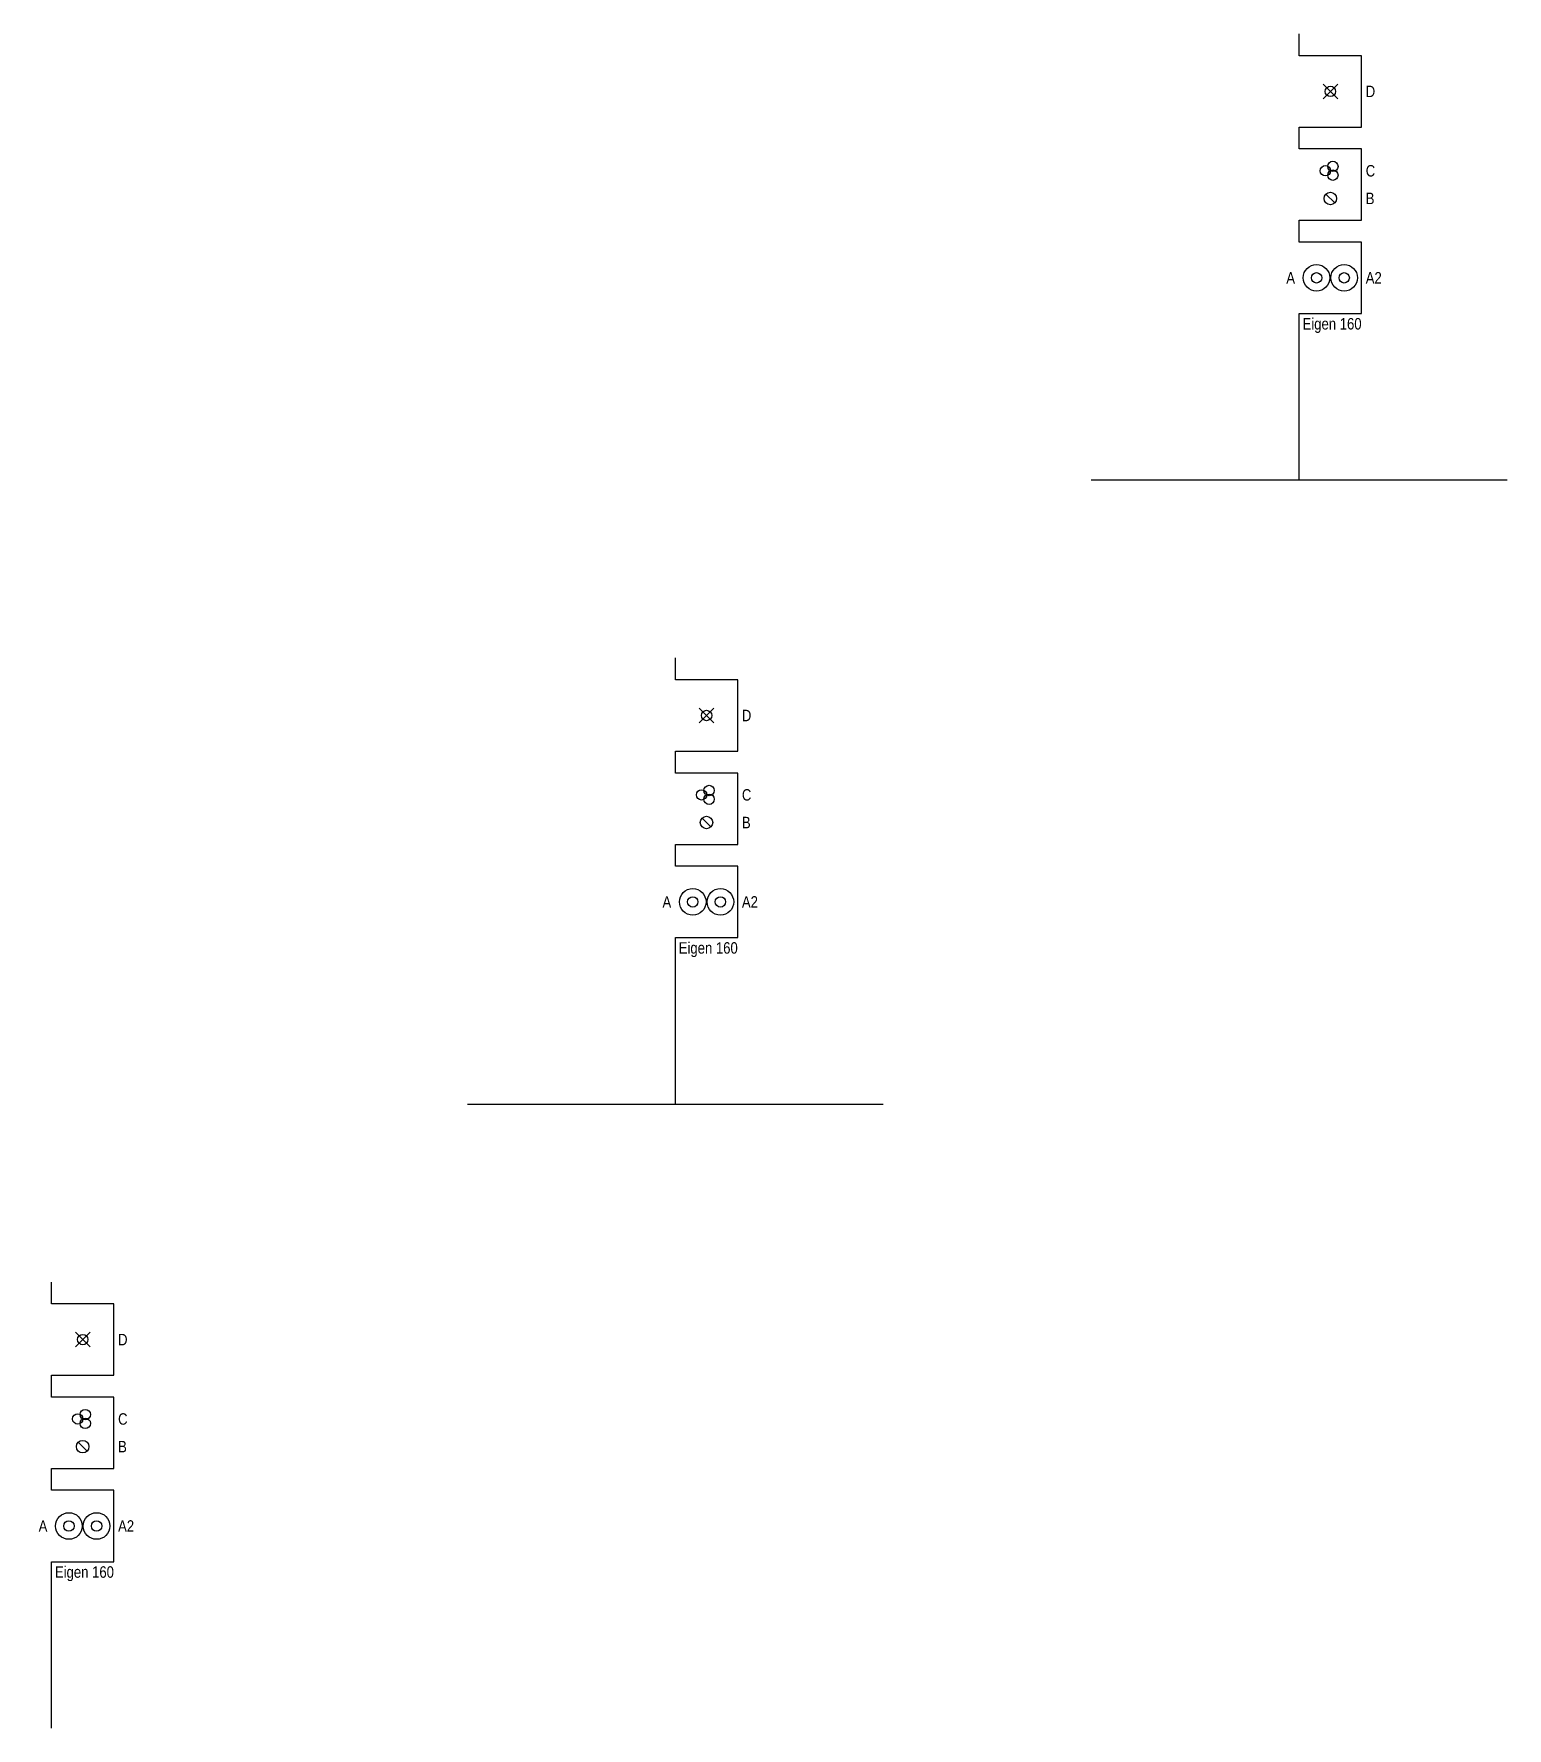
# Model space of a CAD drawing. Header units: millimetres. Extents: x -100 to 100, y 0 to 81.
# Drawn here: x -0.8 to 70, y 0 to 81.4 of the extents above; entities that cross this region are included whole.
import ezdxf
from ezdxf.enums import TextEntityAlignment as Align

# ---------------------------------------------------------------- set-up
doc = ezdxf.new("R2010")
doc.units = ezdxf.units.MM
doc.set_wipeout_variables(frame=1)
doc.linetypes.add('DASHDOT', pattern=[25.4, 12.7, -6.35, 0, -6.35])
for name, color, linetype in [('01-Te Rooien Kabel', 160, 'DASHDOT'), ('Aansluiting LS K01', 4, 'Continuous'), ('Aansluiting LS K10', 1, 'Continuous'), ('Aansluiting LS K12', 201, 'Continuous'), ('E_LV_CROSS_SECTION', 5, 'Continuous'), ('Mantelbuis', 6, 'Continuous')]:
    doc.layers.add(name, color=color, linetype=linetype)
doc.styles.add('TECHBASE_ARIAL_NOVA_LIGHT', font='ArialNova-Light.ttf')

# ---------------------------------------------------------------- blocks, each defined once
blk = doc.blocks.new('KabelGeul_20261014_114951_3')
blk.add_wipeout([(0, -1.05), (0, 4.48), (3, 4.48), (3, -1.05)]).dxf.layer = 'E_LV_CROSS_SECTION'
at = {"layer": 'Aansluiting LS K01', "linetype": 'Continuous'}
for centre in [(0.835, 1.715), (2.165, 1.715)]:
    blk.add_circle(centre, 0.25, dxfattribs=at)
for points in [[(0, 3.43), (0, 8.96), (3, 8.96), (3, 3.43)], [(-0.85, 1.04), (0, 1.04), (0, 2.39), (-0.85, 2.39)], [(3, 1.04), (4.179, 1.04), (4.179, 2.39), (3, 2.39)], [(-0.187, -0.871), (3.482, -0.871), (3.482, -0.121), (-0.187, -0.121)]]:
    blk.add_wipeout(points).dxf.layer = 'E_LV_CROSS_SECTION'
at = {"layer": 'Aansluiting LS K10', "linetype": 'Continuous'}
blk.add_line((1.288, 5.742), (1.712, 5.318), dxfattribs=at)
blk.add_circle((1.5, 5.53), 0.3, dxfattribs=at)
at = {"layer": 'Aansluiting LS K12', "linetype": 'Continuous'}
for centre in [(1.26, 6.86), (1.62, 7.07), (1.62, 6.65)]:
    blk.add_circle(centre, 0.25, dxfattribs=at)
at = {"layer": 'Mantelbuis', "linetype": 'Continuous'}
for centre in [(0.835, 1.715), (2.165, 1.715)]:
    blk.add_circle(centre, 0.64, dxfattribs=at)
at = {"layer": 'Aansluiting LS K01', "style": 'TECHBASE_ARIAL_NOVA_LIGHT'}
blk.add_attdef('KABEL_04', text='', height=0.55, dxfattribs=at).set_placement((-0.2, 1.715), align=Align.MIDDLE_RIGHT)
blk.add_attdef('ZIJDE2_04', text='', height=0.55, dxfattribs=at).set_placement((3.2, 1.715), align=Align.MIDDLE_LEFT)
at = {"layer": 'E_LV_CROSS_SECTION', "style": 'TECHBASE_ARIAL_NOVA_LIGHT', "flags": 3}
for tag, p in [('VOLG_04', (3.2, 1.715)), ('TBTYPE_04', (3.2, 1.715)), ('TWEEZIJDIG_04', (3.2, 1.715)), ('COMBI_04', (3.2, 1.715)), ('COMBI2_04', (3.2, 1.715)), ('DUBBEL_04', (3.2, 1.715)), ('DRIE_04', (3.2, 1.715)), ('DUBBEL2_04', (3.2, 1.715)), ('DRIE2_04', (3.2, 1.715)), ('MANTEL_04', (3.2, 1.715)), ('TB_CODESWAP', (0, 0))]:
    blk.add_attdef(tag, text='', height=0.1, dxfattribs=at).set_placement(p, align=Align.MIDDLE_LEFT)
at = {"layer": 'Mantelbuis', "style": 'TECHBASE_ARIAL_NOVA_LIGHT'}
blk.add_attdef('MANTEL_SPEC', text='', height=0.55, dxfattribs=at).set_placement((0.163, -0.496), align=Align.MIDDLE_LEFT)
blk.add_wipeout([(0, 7.91), (0, 13.44), (3, 13.44), (3, 7.91)]).dxf.layer = 'E_LV_CROSS_SECTION'
at = {"layer": '01-Te Rooien Kabel', "linetype": 'DASHDOT'}
for p, q in [((1.146, 11.029), (1.854, 10.321)), ((1.146, 10.321), (1.854, 11.029))]:
    blk.add_line(p, q, dxfattribs=at)
at = {"layer": '01-Te Rooien Kabel', "linetype": 'Continuous'}
blk.add_circle((1.5, 10.675), 0.25, dxfattribs=at)
for points in [[(3, 10), (3.85, 10), (3.85, 11.35), (3, 11.35)], [(3, 6.185), (3.85, 6.185), (3.85, 7.535), (3, 7.535)]]:
    blk.add_wipeout(points).dxf.layer = 'E_LV_CROSS_SECTION'
at = {"layer": 'E_LV_CROSS_SECTION'}
blk.add_lwpolyline([(0, 8.96), (3, 8.96), (3, 12.39), (0, 12.39), (0, 13.44)], dxfattribs=at)
at = {"layer": '01-Te Rooien Kabel', "style": 'TECHBASE_ARIAL_NOVA_LIGHT'}
blk.add_attdef('KABEL_01', text='', height=0.55, dxfattribs=at).set_placement((3.2, 10.675), align=Align.MIDDLE_LEFT)
at = {"layer": 'E_LV_CROSS_SECTION', "style": 'TECHBASE_ARIAL_NOVA_LIGHT', "flags": 3}
for tag, p in [('VOLG_01', (3.2, 10.675)), ('TBTYPE_01', (3.2, 10.675)), ('TWEEZIJDIG_01', (3.2, 10.675)), ('COMBI_01', (3.2, 10.675)), ('COMBI2_01', (3.2, 10.675)), ('DUBBEL_01', (3.2, 10.675)), ('DRIE_01', (3.2, 10.675)), ('DUBBEL2_01', (3.2, 10.675)), ('DRIE2_01', (3.2, 10.675)), ('MANTEL_01', (3.2, 10.675)), ('VOLG_02', (3.2, 6.86)), ('TBTYPE_02', (3.2, 6.86)), ('TWEEZIJDIG_02', (3.2, 6.86)), ('COMBI_02', (3.2, 6.86)), ('COMBI2_02', (3.2, 6.86)), ('DUBBEL_02', (3.2, 6.86)), ('DRIE_02', (3.2, 6.86)), ('DUBBEL2_02', (3.2, 6.86)), ('DRIE2_02', (3.2, 6.86)), ('MANTEL_02', (3.2, 6.86))]:
    blk.add_attdef(tag, text='', height=0.1, dxfattribs=at).set_placement(p, align=Align.MIDDLE_LEFT)
blk.add_wipeout([(3, 4.855), (3.85, 4.855), (3.85, 6.205), (3, 6.205)]).dxf.layer = 'E_LV_CROSS_SECTION'
at = {"layer": 'E_LV_CROSS_SECTION'}
for points in [[(0, 4.48), (3, 4.48), (3, 7.91), (0, 7.91), (0, 8.96)], [(0, -8), (0, 0), (3, 0), (3, 3.43), (0, 3.43), (0, 4.48)]]:
    blk.add_lwpolyline(points, dxfattribs=at)
at = {"layer": 'Aansluiting LS K10', "style": 'TECHBASE_ARIAL_NOVA_LIGHT'}
blk.add_attdef('KABEL_03', text='', height=0.55, dxfattribs=at).set_placement((3.2, 5.53), align=Align.MIDDLE_LEFT)
at = {"layer": 'Aansluiting LS K12', "style": 'TECHBASE_ARIAL_NOVA_LIGHT'}
blk.add_attdef('KABEL_02', text='', height=0.55, dxfattribs=at).set_placement((3.2, 6.86), align=Align.MIDDLE_LEFT)
at = {"layer": 'E_LV_CROSS_SECTION', "style": 'TECHBASE_ARIAL_NOVA_LIGHT', "flags": 3}
for tag in ['VOLG_03', 'TBTYPE_03', 'TWEEZIJDIG_03', 'COMBI_03', 'COMBI2_03', 'DUBBEL_03', 'DRIE_03', 'DUBBEL2_03', 'DRIE2_03', 'MANTEL_03']:
    blk.add_attdef(tag, text='', height=0.1, dxfattribs=at).set_placement((3.2, 5.53), align=Align.MIDDLE_LEFT)
blk = doc.blocks.new('KabelGeul_20261014_114951_4')
blk.add_wipeout([(0, -1.05), (0, 4.48), (3, 4.48), (3, -1.05)]).dxf.layer = 'E_LV_CROSS_SECTION'
at = {"layer": 'Aansluiting LS K01', "linetype": 'Continuous'}
for centre in [(0.835, 1.715), (2.165, 1.715)]:
    blk.add_circle(centre, 0.25, dxfattribs=at)
for points in [[(0, 3.43), (0, 8.96), (3, 8.96), (3, 3.43)], [(-0.85, 1.04), (0, 1.04), (0, 2.39), (-0.85, 2.39)], [(3, 1.04), (4.179, 1.04), (4.179, 2.39), (3, 2.39)], [(-0.187, -0.871), (3.482, -0.871), (3.482, -0.121), (-0.187, -0.121)]]:
    blk.add_wipeout(points).dxf.layer = 'E_LV_CROSS_SECTION'
at = {"layer": 'Aansluiting LS K10', "linetype": 'Continuous'}
blk.add_line((1.288, 5.742), (1.712, 5.318), dxfattribs=at)
blk.add_circle((1.5, 5.53), 0.3, dxfattribs=at)
at = {"layer": 'Aansluiting LS K12', "linetype": 'Continuous'}
for centre in [(1.26, 6.86), (1.62, 7.07), (1.62, 6.65)]:
    blk.add_circle(centre, 0.25, dxfattribs=at)
at = {"layer": 'Mantelbuis', "linetype": 'Continuous'}
for centre in [(0.835, 1.715), (2.165, 1.715)]:
    blk.add_circle(centre, 0.64, dxfattribs=at)
at = {"layer": 'Aansluiting LS K01', "style": 'TECHBASE_ARIAL_NOVA_LIGHT'}
blk.add_attdef('KABEL_04', text='', height=0.55, dxfattribs=at).set_placement((-0.2, 1.715), align=Align.MIDDLE_RIGHT)
blk.add_attdef('ZIJDE2_04', text='', height=0.55, dxfattribs=at).set_placement((3.2, 1.715), align=Align.MIDDLE_LEFT)
at = {"layer": 'E_LV_CROSS_SECTION', "style": 'TECHBASE_ARIAL_NOVA_LIGHT', "flags": 3}
for tag, p in [('VOLG_04', (3.2, 1.715)), ('TBTYPE_04', (3.2, 1.715)), ('TWEEZIJDIG_04', (3.2, 1.715)), ('COMBI_04', (3.2, 1.715)), ('COMBI2_04', (3.2, 1.715)), ('DUBBEL_04', (3.2, 1.715)), ('DRIE_04', (3.2, 1.715)), ('DUBBEL2_04', (3.2, 1.715)), ('DRIE2_04', (3.2, 1.715)), ('MANTEL_04', (3.2, 1.715)), ('TB_CODESWAP', (0, 0))]:
    blk.add_attdef(tag, text='', height=0.1, dxfattribs=at).set_placement(p, align=Align.MIDDLE_LEFT)
at = {"layer": 'Mantelbuis', "style": 'TECHBASE_ARIAL_NOVA_LIGHT'}
blk.add_attdef('MANTEL_SPEC', text='', height=0.55, dxfattribs=at).set_placement((0.163, -0.496), align=Align.MIDDLE_LEFT)
blk.add_wipeout([(0, 7.91), (0, 13.44), (3, 13.44), (3, 7.91)]).dxf.layer = 'E_LV_CROSS_SECTION'
at = {"layer": '01-Te Rooien Kabel', "linetype": 'DASHDOT'}
for p, q in [((1.146, 11.029), (1.854, 10.321)), ((1.146, 10.321), (1.854, 11.029))]:
    blk.add_line(p, q, dxfattribs=at)
at = {"layer": '01-Te Rooien Kabel', "linetype": 'Continuous'}
blk.add_circle((1.5, 10.675), 0.25, dxfattribs=at)
for points in [[(3, 10), (3.85, 10), (3.85, 11.35), (3, 11.35)], [(3, 6.185), (3.85, 6.185), (3.85, 7.535), (3, 7.535)]]:
    blk.add_wipeout(points).dxf.layer = 'E_LV_CROSS_SECTION'
at = {"layer": 'E_LV_CROSS_SECTION'}
blk.add_lwpolyline([(0, 8.96), (3, 8.96), (3, 12.39), (0, 12.39), (0, 13.44)], dxfattribs=at)
at = {"layer": '01-Te Rooien Kabel', "style": 'TECHBASE_ARIAL_NOVA_LIGHT'}
blk.add_attdef('KABEL_01', text='', height=0.55, dxfattribs=at).set_placement((3.2, 10.675), align=Align.MIDDLE_LEFT)
at = {"layer": 'E_LV_CROSS_SECTION', "style": 'TECHBASE_ARIAL_NOVA_LIGHT', "flags": 3}
for tag, p in [('VOLG_01', (3.2, 10.675)), ('TBTYPE_01', (3.2, 10.675)), ('TWEEZIJDIG_01', (3.2, 10.675)), ('COMBI_01', (3.2, 10.675)), ('COMBI2_01', (3.2, 10.675)), ('DUBBEL_01', (3.2, 10.675)), ('DRIE_01', (3.2, 10.675)), ('DUBBEL2_01', (3.2, 10.675)), ('DRIE2_01', (3.2, 10.675)), ('MANTEL_01', (3.2, 10.675)), ('VOLG_02', (3.2, 6.86)), ('TBTYPE_02', (3.2, 6.86)), ('TWEEZIJDIG_02', (3.2, 6.86)), ('COMBI_02', (3.2, 6.86)), ('COMBI2_02', (3.2, 6.86)), ('DUBBEL_02', (3.2, 6.86)), ('DRIE_02', (3.2, 6.86)), ('DUBBEL2_02', (3.2, 6.86)), ('DRIE2_02', (3.2, 6.86)), ('MANTEL_02', (3.2, 6.86))]:
    blk.add_attdef(tag, text='', height=0.1, dxfattribs=at).set_placement(p, align=Align.MIDDLE_LEFT)
blk.add_wipeout([(3, 4.855), (3.85, 4.855), (3.85, 6.205), (3, 6.205)]).dxf.layer = 'E_LV_CROSS_SECTION'
at = {"layer": 'E_LV_CROSS_SECTION'}
for points in [[(0, 4.48), (3, 4.48), (3, 7.91), (0, 7.91), (0, 8.96)], [(0, -8), (0, 0), (3, 0), (3, 3.43), (0, 3.43), (0, 4.48)]]:
    blk.add_lwpolyline(points, dxfattribs=at)
at = {"layer": 'Aansluiting LS K10', "style": 'TECHBASE_ARIAL_NOVA_LIGHT'}
blk.add_attdef('KABEL_03', text='', height=0.55, dxfattribs=at).set_placement((3.2, 5.53), align=Align.MIDDLE_LEFT)
at = {"layer": 'Aansluiting LS K12', "style": 'TECHBASE_ARIAL_NOVA_LIGHT'}
blk.add_attdef('KABEL_02', text='', height=0.55, dxfattribs=at).set_placement((3.2, 6.86), align=Align.MIDDLE_LEFT)
at = {"layer": 'E_LV_CROSS_SECTION', "style": 'TECHBASE_ARIAL_NOVA_LIGHT', "flags": 3}
for tag in ['VOLG_03', 'TBTYPE_03', 'TWEEZIJDIG_03', 'COMBI_03', 'COMBI2_03', 'DUBBEL_03', 'DRIE_03', 'DUBBEL2_03', 'DRIE2_03', 'MANTEL_03']:
    blk.add_attdef(tag, text='', height=0.1, dxfattribs=at).set_placement((3.2, 5.53), align=Align.MIDDLE_LEFT)
blk = doc.blocks.new('KabelGeul_20261014_114951_5')
blk.add_wipeout([(0, -1.05), (0, 4.48), (3, 4.48), (3, -1.05)]).dxf.layer = 'E_LV_CROSS_SECTION'
at = {"layer": 'Aansluiting LS K01', "linetype": 'Continuous'}
for centre in [(0.835, 1.715), (2.165, 1.715)]:
    blk.add_circle(centre, 0.25, dxfattribs=at)
for points in [[(0, 3.43), (0, 8.96), (3, 8.96), (3, 3.43)], [(-0.85, 1.04), (0, 1.04), (0, 2.39), (-0.85, 2.39)], [(3, 1.04), (4.179, 1.04), (4.179, 2.39), (3, 2.39)], [(-0.187, -0.871), (3.482, -0.871), (3.482, -0.121), (-0.187, -0.121)]]:
    blk.add_wipeout(points).dxf.layer = 'E_LV_CROSS_SECTION'
at = {"layer": 'Aansluiting LS K10', "linetype": 'Continuous'}
blk.add_line((1.288, 5.742), (1.712, 5.318), dxfattribs=at)
blk.add_circle((1.5, 5.53), 0.3, dxfattribs=at)
at = {"layer": 'Aansluiting LS K12', "linetype": 'Continuous'}
for centre in [(1.26, 6.86), (1.62, 7.07), (1.62, 6.65)]:
    blk.add_circle(centre, 0.25, dxfattribs=at)
at = {"layer": 'Mantelbuis', "linetype": 'Continuous'}
for centre in [(0.835, 1.715), (2.165, 1.715)]:
    blk.add_circle(centre, 0.64, dxfattribs=at)
at = {"layer": 'Aansluiting LS K01', "style": 'TECHBASE_ARIAL_NOVA_LIGHT'}
blk.add_attdef('KABEL_04', text='', height=0.55, dxfattribs=at).set_placement((-0.2, 1.715), align=Align.MIDDLE_RIGHT)
blk.add_attdef('ZIJDE2_04', text='', height=0.55, dxfattribs=at).set_placement((3.2, 1.715), align=Align.MIDDLE_LEFT)
at = {"layer": 'E_LV_CROSS_SECTION', "style": 'TECHBASE_ARIAL_NOVA_LIGHT', "flags": 3}
for tag, p in [('VOLG_04', (3.2, 1.715)), ('TBTYPE_04', (3.2, 1.715)), ('TWEEZIJDIG_04', (3.2, 1.715)), ('COMBI_04', (3.2, 1.715)), ('COMBI2_04', (3.2, 1.715)), ('DUBBEL_04', (3.2, 1.715)), ('DRIE_04', (3.2, 1.715)), ('DUBBEL2_04', (3.2, 1.715)), ('DRIE2_04', (3.2, 1.715)), ('MANTEL_04', (3.2, 1.715)), ('TB_CODESWAP', (0, 0))]:
    blk.add_attdef(tag, text='', height=0.1, dxfattribs=at).set_placement(p, align=Align.MIDDLE_LEFT)
at = {"layer": 'Mantelbuis', "style": 'TECHBASE_ARIAL_NOVA_LIGHT'}
blk.add_attdef('MANTEL_SPEC', text='', height=0.55, dxfattribs=at).set_placement((0.163, -0.496), align=Align.MIDDLE_LEFT)
blk.add_wipeout([(0, 7.91), (0, 13.44), (3, 13.44), (3, 7.91)]).dxf.layer = 'E_LV_CROSS_SECTION'
at = {"layer": '01-Te Rooien Kabel', "linetype": 'DASHDOT'}
for p, q in [((1.146, 11.029), (1.854, 10.321)), ((1.146, 10.321), (1.854, 11.029))]:
    blk.add_line(p, q, dxfattribs=at)
at = {"layer": '01-Te Rooien Kabel', "linetype": 'Continuous'}
blk.add_circle((1.5, 10.675), 0.25, dxfattribs=at)
for points in [[(3, 10), (3.85, 10), (3.85, 11.35), (3, 11.35)], [(3, 6.185), (3.85, 6.185), (3.85, 7.535), (3, 7.535)]]:
    blk.add_wipeout(points).dxf.layer = 'E_LV_CROSS_SECTION'
at = {"layer": 'E_LV_CROSS_SECTION'}
blk.add_lwpolyline([(0, 8.96), (3, 8.96), (3, 12.39), (0, 12.39), (0, 13.44)], dxfattribs=at)
at = {"layer": '01-Te Rooien Kabel', "style": 'TECHBASE_ARIAL_NOVA_LIGHT'}
blk.add_attdef('KABEL_01', text='', height=0.55, dxfattribs=at).set_placement((3.2, 10.675), align=Align.MIDDLE_LEFT)
at = {"layer": 'E_LV_CROSS_SECTION', "style": 'TECHBASE_ARIAL_NOVA_LIGHT', "flags": 3}
for tag, p in [('VOLG_01', (3.2, 10.675)), ('TBTYPE_01', (3.2, 10.675)), ('TWEEZIJDIG_01', (3.2, 10.675)), ('COMBI_01', (3.2, 10.675)), ('COMBI2_01', (3.2, 10.675)), ('DUBBEL_01', (3.2, 10.675)), ('DRIE_01', (3.2, 10.675)), ('DUBBEL2_01', (3.2, 10.675)), ('DRIE2_01', (3.2, 10.675)), ('MANTEL_01', (3.2, 10.675)), ('VOLG_02', (3.2, 6.86)), ('TBTYPE_02', (3.2, 6.86)), ('TWEEZIJDIG_02', (3.2, 6.86)), ('COMBI_02', (3.2, 6.86)), ('COMBI2_02', (3.2, 6.86)), ('DUBBEL_02', (3.2, 6.86)), ('DRIE_02', (3.2, 6.86)), ('DUBBEL2_02', (3.2, 6.86)), ('DRIE2_02', (3.2, 6.86)), ('MANTEL_02', (3.2, 6.86))]:
    blk.add_attdef(tag, text='', height=0.1, dxfattribs=at).set_placement(p, align=Align.MIDDLE_LEFT)
blk.add_wipeout([(3, 4.855), (3.85, 4.855), (3.85, 6.205), (3, 6.205)]).dxf.layer = 'E_LV_CROSS_SECTION'
at = {"layer": 'E_LV_CROSS_SECTION'}
for points in [[(0, 4.48), (3, 4.48), (3, 7.91), (0, 7.91), (0, 8.96)], [(0, -8), (0, 0), (3, 0), (3, 3.43), (0, 3.43), (0, 4.48)]]:
    blk.add_lwpolyline(points, dxfattribs=at)
at = {"layer": 'Aansluiting LS K10', "style": 'TECHBASE_ARIAL_NOVA_LIGHT'}
blk.add_attdef('KABEL_03', text='', height=0.55, dxfattribs=at).set_placement((3.2, 5.53), align=Align.MIDDLE_LEFT)
at = {"layer": 'Aansluiting LS K12', "style": 'TECHBASE_ARIAL_NOVA_LIGHT'}
blk.add_attdef('KABEL_02', text='', height=0.55, dxfattribs=at).set_placement((3.2, 6.86), align=Align.MIDDLE_LEFT)
at = {"layer": 'E_LV_CROSS_SECTION', "style": 'TECHBASE_ARIAL_NOVA_LIGHT', "flags": 3}
for tag in ['VOLG_03', 'TBTYPE_03', 'TWEEZIJDIG_03', 'COMBI_03', 'COMBI2_03', 'DUBBEL_03', 'DRIE_03', 'DUBBEL2_03', 'DRIE2_03', 'MANTEL_03']:
    blk.add_attdef(tag, text='', height=0.1, dxfattribs=at).set_placement((3.2, 5.53), align=Align.MIDDLE_LEFT)

msp = doc.modelspace()

# ---------------------------------------------------------------- linework, layer by layer
for p, q in [((50, 60), (70, 60)), ((20, 30), (40, 30))]:
    msp.add_line(p, q)

# ---------------------------------------------------------------- block references
msp.add_blockref('KabelGeul_20261014_114951_3', (0, 8)).add_auto_attribs({'MANTEL_SPEC': 'Eigen 160', 'KABEL_01': 'D', 'KABEL_02': 'C', 'KABEL_03': 'B', 'KABEL_04': 'A', 'ZIJDE2_04': 'A2'})

# ---------------------------------------------------------------- next in the draw order: block references
for name, p in [('KabelGeul_20261014_114951_5', (60, 68)), ('KabelGeul_20261014_114951_4', (30, 38))]:
    msp.add_blockref(name, p).add_auto_attribs({'MANTEL_SPEC': 'Eigen 160', 'KABEL_01': 'D', 'KABEL_02': 'C', 'KABEL_03': 'B', 'KABEL_04': 'A', 'ZIJDE2_04': 'A2'})

doc.saveas('drawing.dxf')
